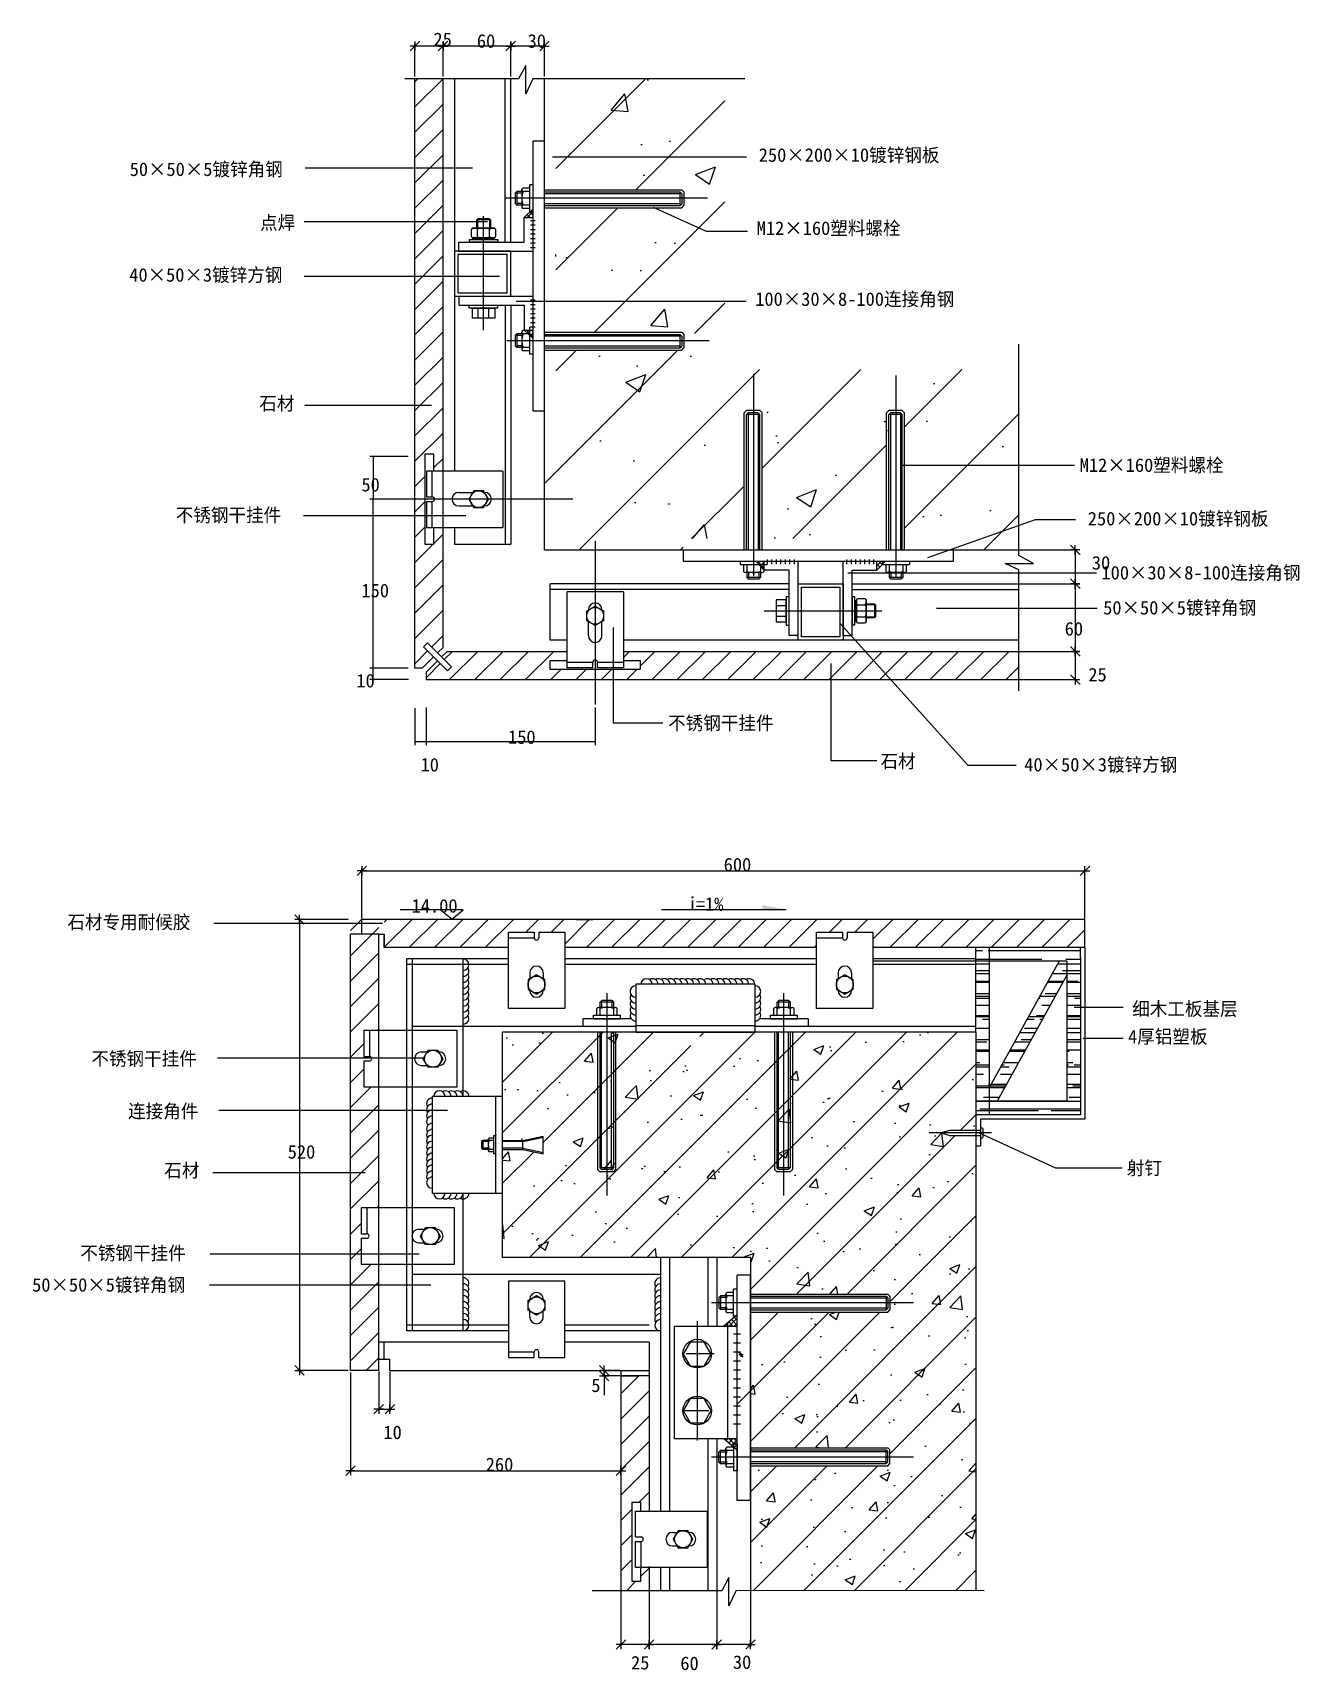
# Model space of a CAD drawing. Header units: metres. Extents: x 2678 to 3802, y 1720 to 3173.
import ezdxf

# ---------------------------------------------------------------- set-up
doc = ezdxf.new("R2010")
doc.units = ezdxf.units.M
for name, color, linetype in [('1', 1, 'Continuous'), ('2', 2, 'Continuous'), ('3', 5, 'Continuous'), ('4', 4, 'Continuous'), ('7', 7, 'Continuous'), ('BH', 3, 'Continuous'), ('Dim', 3, 'Continuous'), ('HATCH', 8, 'Continuous'), ('TEXT', 7, 'Continuous'), ('ZJSY-CC155-D10', 7, 'Continuous'), ('图框', 7, 'Continuous')]:
    doc.layers.add(name, color=color, linetype=linetype)

msp = doc.modelspace()

# ---------------------------------------------------------------- texts
at = {"char_height": 12, "attachment_point": 1}
for s, insert in [('25', (3033.92, 3173.24)), ('60', (3072.45, 3171.8)), ('30', (3117.45, 3171.8)), ('30', (3618.23, 2708.85, 685.71)), ('60', (3594.14, 2650.35, 685.71)), ('25', (3615.1, 2609.61, 685.71)), ('\\A1;600', (3291.49, 2441.08)), ('520', (2904.55, 2186.22)), ('260', (3080.32, 1908.92)), ('25', (3209.26, 1733.01)), ('60', (3253.02, 1732.5)), ('30', (3299.65, 1733.54))]:
    msp.add_mtext(s, dxfattribs=dict(at, insert=insert))
at = {"layer": 'BH', "insert": (2970, 2778.14), "char_height": 12, "attachment_point": 1}
msp.add_mtext('\\A1;50', dxfattribs=at)
at = {"layer": 'Dim', "char_height": 12, "attachment_point": 1}
for s, insert in [('\\A1;150', (2970, 2684.26)), ('\\A1;10', (2965.5, 2604.26)), ('\\A1;150', (3100.07, 2554.24, 685.71)), ('\\A1;10', (3022.45, 2529.69))]:
    msp.add_mtext(s, dxfattribs=dict(at, insert=insert))
at = {"layer": 'HATCH', "char_height": 12, "attachment_point": 1}
for s, insert in [('\\A1;5', (3173.99, 1979.14)), ('\\A1;10', (2989.48, 1937.39))]:
    msp.add_mtext(s, dxfattribs=dict(at, insert=insert))
at = {"layer": 'TEXT'}
for s, p in [(' 250×200×10镀锌钢板', (3314.44, 3058.63)), ('50×50×5镀锌角钢', (2764.31, 3046.02)), ('点焊', (2879.98, 2998.52)), ('M12×160塑料螺栓', (3320.79, 2993.76)), ('40×50×3镀锌方钢', (2763.95, 2952.28)), ('100×30×8-100连接角钢', (3319.48, 2930.82)), ('石材', (2879.38, 2838.21)), ('M12×160塑料螺栓', (3607.45, 2783.51)), ('不锈钢干挂件', (2805.2, 2739.22)), (' 250×200×10镀锌钢板', (3606.46, 2736.03)), ('100×30×8-100连接角钢', (3626.75, 2688.06)), ('50×50×5镀锌角钢', (3628.29, 2656.98)), ('不锈钢干挂件', (3242.18, 2554.67)), ('石材', (3430.67, 2520.84)), ('40×50×3镀锌方钢', (3558.22, 2517.76)), ('石材专用耐候胶', (2709.04, 2378.1)), (' 细木工板基层', (3645.85, 2301.11)), ('4厚铝塑板', (3650.34, 2276.5)), ('不锈钢干挂件', (2730.29, 2256.95)), ('连接角件', (2762.87, 2210.33)), ('石材', (2795, 2157.72)), ('射钉', (3649.27, 2159.92)), ('不锈钢干挂件', (2720.47, 2084.36)), ('50×50×5镀锌角钢', (2677.73, 2056.21))]:
    msp.add_text(s, height=12, dxfattribs=at).set_placement(p)
at = {"layer": '图框', "char_height": 12, "attachment_point": 1}
for s, insert in [('14.00', (3014.51, 2404.47)), ('i', (3259.76, 2406.37)), ('=1%', (3266.76, 2406.08))]:
    msp.add_mtext(s, dxfattribs=dict(at, insert=insert))

# ---------------------------------------------------------------- blocks, each defined once
blk = doc.blocks.new('_ArchTick')
for p, q in [((-0.5, 0), (0.5, 0)), ((0, -0.47), (0, 0.47))]:
    blk.add_line(p, q)
at = {"color": 0, "linetype": 'ByBlock'}
blk.add_lwpolyline([(-0.5, -0.5), (0.5, 0.5)], dxfattribs=at)

# ---------------------------------------------------------------- hatches: boundary and pattern name
h = msp.add_hatch()
h.set_pattern_fill('ANSI31', scale=5)
h.paths.add_polyline_path([(3042.45, 3132.21), (3017.45, 3132.21), (3017.45, 2759.26), (3026.36, 2759.26), (3026.36, 2799.26), (3034.36, 2799.26), (3034.36, 2784.26), (3042.45, 2784.26)])
h.paths.add_polyline_path([(3042.45, 2701.49), (3042.45, 2734.26), (3034.36, 2734.26), (3034.36, 2719.26), (3026.36, 2719.26), (3026.36, 2759.26), (3017.45, 2759.26), (3017.45, 2609.26), (3023.92, 2609.26), (3033.98, 2619.32), (3025.14, 2628.16), (3028.68, 2631.7), (3037.52, 2622.86), (3042.45, 2627.8)])
h = msp.add_hatch()
h.set_pattern_fill('AR-CONC')
h.paths.add_polyline_path([(3292.45, 3132.21), (3132.45, 3132.21), (3132.45, 3077.25), (3142.45, 3077.25), (3142.45, 3033.84), (3264.21, 3033.84), (3266.21, 3031.84), (3266.21, 3019.84), (3264.21, 3017.84), (3142.45, 3017.84), (3142.45, 2907.49), (3264.21, 2907.49), (3266.21, 2905.49), (3266.21, 2893.49), (3264.21, 2891.49), (3142.45, 2891.49), (3142.45, 2837.25), (3132.45, 2837.25), (3132.45, 2714.26), (3255.45, 2714.26), (3255.45, 2724.26), (3309.68, 2724.26), (3309.68, 2846.02), (3311.68, 2848.02), (3323.68, 2848.02), (3325.68, 2846.02), (3325.68, 2724.26), (3436.03, 2724.26), (3436.03, 2846.02), (3438.03, 2848.02), (3450.03, 2848.02), (3452.03, 2846.02), (3452.03, 2724.26), (3495.45, 2724.26), (3495.45, 2714.26), (3549.73, 2714.26, -0.01), (3553.55, 2715.64), (3553.55, 2874.26), (3292.45, 2874.26)])
h = msp.add_hatch()
h.set_pattern_fill('ANSI31', scale=20)
h.paths.add_polyline_path([(3292.45, 3132.21), (3132.45, 3132.21), (3132.45, 3077.25), (3142.45, 3077.25), (3142.45, 3033.84), (3264.21, 3033.84), (3266.21, 3031.84), (3266.21, 3019.84), (3264.21, 3017.84), (3142.45, 3017.84), (3142.45, 2907.49), (3264.21, 2907.49), (3266.21, 2905.49), (3266.21, 2893.49), (3264.21, 2891.49), (3142.45, 2891.49), (3142.45, 2837.25), (3132.45, 2837.25), (3132.45, 2714.26), (3255.45, 2714.26), (3255.45, 2724.26), (3309.68, 2724.26), (3309.68, 2846.02), (3311.68, 2848.02), (3323.68, 2848.02), (3325.68, 2846.02), (3325.68, 2724.26), (3436.03, 2724.26), (3436.03, 2846.02), (3438.03, 2848.02), (3450.03, 2848.02), (3452.03, 2846.02), (3452.03, 2724.26), (3495.45, 2724.26), (3495.45, 2714.26), (3549.73, 2714.26, -0.01), (3553.55, 2715.64), (3553.55, 2874.26), (3292.45, 2874.26)])
h = msp.add_hatch()
h.set_pattern_fill('AR-SAND', scale=2)
h.paths.add_polyline_path([(3252.71, 3031.84), (3254.21, 3030.34), (3254.21, 3021.34), (3252.71, 3019.84), (3136.21, 3019.84), (3136.21, 3017.84), (3254.21, 3017.84), (3256.21, 3019.84), (3256.21, 3031.84), (3254.21, 3033.84), (3136.21, 3033.84), (3136.21, 3031.84)])
h = msp.add_hatch()
h.set_pattern_fill('AR-SAND', scale=2)
h.paths.add_polyline_path([(3252.71, 2905.49), (3254.21, 2903.99), (3254.21, 2894.99), (3252.71, 2893.49), (3136.21, 2893.49), (3136.21, 2891.49), (3254.21, 2891.49), (3256.21, 2893.49), (3256.21, 2905.49), (3254.21, 2907.49), (3136.21, 2907.49), (3136.21, 2905.49)])
h = msp.add_hatch()
h.set_pattern_fill('AR-SAND', scale=2)
h.paths.add_polyline_path([(3323.68, 2834.52), (3322.18, 2836.02), (3313.18, 2836.02), (3311.68, 2834.52), (3311.68, 2718.02), (3309.68, 2718.02), (3309.68, 2836.02), (3311.68, 2838.02), (3323.68, 2838.02), (3325.68, 2836.02), (3325.68, 2718.02), (3323.68, 2718.02)])
h = msp.add_hatch()
h.set_pattern_fill('AR-SAND', scale=2)
h.paths.add_polyline_path([(3450.03, 2834.52), (3448.53, 2836.02), (3439.53, 2836.02), (3438.03, 2834.52), (3438.03, 2718.02), (3436.03, 2718.02), (3436.03, 2836.02), (3438.03, 2838.02), (3450.03, 2838.02), (3452.03, 2836.02), (3452.03, 2718.02), (3450.03, 2718.02)])
h = msp.add_hatch()
h.set_pattern_fill('ANSI31', scale=5)
h.paths.add_polyline_path([(3137.45, 2616.17), (3152.45, 2616.17), (3152.45, 2616.17), (3152.45, 2624.26), (3045.99, 2624.26), (3041.05, 2619.32), (3049.89, 2610.48), (3046.35, 2606.95), (3037.52, 2615.79), (3027.45, 2605.72), (3027.45, 2599.26), (3177.45, 2599.26), (3177.45, 2608.17), (3137.45, 2608.17)])
h.paths.add_polyline_path([(3553.55, 2624.26), (3202.45, 2624.26), (3202.45, 2616.17), (3217.45, 2616.17), (3217.45, 2608.17), (3177.45, 2608.17), (3177.45, 2599.26), (3553.55, 2599.26)])
h = msp.add_hatch()
h.set_pattern_fill('ANSI31', scale=5)
h.paths.add_polyline_path([(2985.32, 2386.39), (2960.32, 2386.39), (2960.32, 1986.39), (2985.32, 1986.39), (2985.32, 2080.56), (2969.77, 2080.56), (2969.77, 2103.56), (2974.77, 2103.56, 1), (2974.77, 2107.56), (2969.77, 2107.56), (2969.77, 2130.56), (2985.32, 2130.56), (2985.32, 2237.87), (2972.14, 2237.87), (2972.14, 2260.87), (2977.14, 2260.87, 1), (2977.14, 2264.87), (2972.14, 2264.87), (2972.14, 2287.87), (2985.32, 2287.87)])
h = msp.add_hatch()
h.set_pattern_fill('ANSI31', scale=5)
h.paths.add_polyline_path([(3160.32, 2386.39), (2990.32, 2386.39), (2990.32, 2361.39), (3100.39, 2361.39), (3100.39, 2375.08), (3123.39, 2375.08), (3123.39, 2370.08, 1), (3127.39, 2370.08), (3127.39, 2375.08), (3150.39, 2375.08), (3150.39, 2361.39), (3373.98, 2361.39), (3373.98, 2375.08), (3396.98, 2375.08), (3396.98, 2370.08, 1), (3400.98, 2370.08), (3400.98, 2375.08), (3423.98, 2375.08), (3423.98, 2361.39), (3612.13, 2361.39), (3612.13, 2386.39)])
h = msp.add_hatch()
h.set_pattern_fill('AR-RROOF', scale=0.6)
h.paths.add_polyline_path([(3527.32, 2349.39), (3515.32, 2349.39), (3515.32, 2286.39), (3515.32, 2225.11), (3527.32, 2225.11)])
h.paths.add_polyline_path([(3527.32, 2361.39), (3515.32, 2361.39), (3515.32, 2349.39), (3527.32, 2349.39)])
h = msp.add_hatch()
h.set_pattern_fill('AR-RROOF', scale=0.6)
h.paths.add_polyline_path([(3608.13, 2352.39), (3592.13, 2352.39), (3592.13, 2356.39), (3592.13, 2361.39), (3527.32, 2361.39), (3527.32, 2349.39), (3596.13, 2349.39), (3596.13, 2225.11), (3527.32, 2225.11), (3527.32, 2213.11), (3608.13, 2213.11)])
h = msp.add_hatch()
h.set_pattern_fill('AR-RROOF', scale=0.6)
h.paths.add_polyline_path([(3608.13, 2361.39), (3592.13, 2361.39), (3592.13, 2356.39), (3592.13, 2352.39), (3608.13, 2352.39)])
h = msp.add_hatch()
h.set_pattern_fill('AR-RROOF', scale=0.6)
h.paths.add_polyline_path([(3596.13, 2337), (3596.13, 2349.39), (3589.27, 2349.39), (3527.32, 2237.49), (3527.32, 2225.11), (3534.18, 2225.11)])
h = msp.add_hatch()
h.set_pattern_fill('ANSI31', scale=10)
h.paths.add_polyline_path([(3515.32, 2194.53), (3492.33, 2194.53), (3483.91, 2197.03), (3492.33, 2199.52), (3515.32, 2199.52), (3515.32, 2286.39), (3270.44, 2286.39), (3270.44, 2268.58), (3274.24, 2250.39), (3258.63, 2250.39), (3262.44, 2268.58), (3262.44, 2286.39), (3213.46, 2286.39), (3095.32, 2286.39), (3095.32, 2190.39), (3113.12, 2190.39), (3131.32, 2194.19), (3131.32, 2178.58), (3113.12, 2182.39), (3095.32, 2182.39), (3095.32, 2143.43), (3095.32, 2086.39), (3315.32, 2086.39), (3315.32, 2054.05), (3437.08, 2054.05), (3439.08, 2052.05), (3439.08, 2040.05), (3437.08, 2038.05), (3315.32, 2038.05), (3315.32, 1917.73), (3437.08, 1917.73), (3439.08, 1915.73), (3439.08, 1903.73), (3437.08, 1901.73), (3315.32, 1901.73), (3315.32, 1870.96), (3315.32, 1790.91), (3515.32, 1790.91)])
h = msp.add_hatch()
h.set_pattern_fill('AR-CONC', scale=0.5)
h.paths.add_polyline_path([(3515.32, 2286.39), (3270.44, 2286.39), (3270.44, 2268.58), (3274.24, 2250.39), (3258.63, 2250.39), (3262.44, 2268.58), (3262.44, 2286.39), (3213.46, 2286.39), (3095.32, 2286.39), (3095.32, 2190.39), (3113.12, 2190.39), (3131.32, 2194.19), (3131.32, 2178.58), (3113.12, 2182.39), (3095.32, 2182.39), (3095.32, 2143.43), (3095.32, 2086.39), (3315.32, 2086.39), (3315.32, 2054.05), (3437.08, 2054.05), (3439.08, 2052.05), (3439.08, 2040.05), (3437.08, 2038.05), (3315.32, 2038.05), (3315.32, 1917.73), (3437.08, 1917.73), (3439.08, 1915.73), (3439.08, 1903.73), (3437.08, 1901.73), (3315.32, 1901.73), (3315.32, 1870.96), (3315.32, 1790.91), (3515.32, 1790.91), (3515.32, 2194.53), (3492.33, 2194.53), (3483.91, 2197.03), (3492.33, 2199.52), (3515.32, 2199.52)])
h = msp.add_hatch()
h.set_pattern_fill('AR-SAND', scale=2)
h.paths.add_polyline_path([(3193.57, 2166.12), (3192.07, 2164.62), (3183.07, 2164.62), (3181.57, 2166.12), (3181.57, 2282.62), (3179.57, 2282.62), (3179.57, 2164.62), (3181.57, 2162.62), (3193.57, 2162.62), (3195.57, 2164.62), (3195.57, 2282.62), (3193.57, 2282.62)])
h = msp.add_hatch()
h.set_pattern_fill('AR-SAND', scale=2)
h.paths.add_polyline_path([(3350.55, 2166.12), (3349.05, 2164.62), (3340.05, 2164.62), (3338.55, 2166.12), (3338.55, 2282.62), (3336.55, 2282.62), (3336.55, 2164.62), (3338.55, 2162.62), (3350.55, 2162.62), (3352.55, 2164.62), (3352.55, 2282.62), (3350.55, 2282.62)])
h = msp.add_hatch()
h.set_pattern_fill('AR-RROOF', scale=0.6)
h.paths.add_polyline_path([(3527.32, 2225.11), (3515.32, 2225.11), (3515.32, 2213.11), (3527.32, 2213.11)])
h = msp.add_hatch()
h.set_pattern_fill('AR-SAND', scale=2)
h.paths.add_polyline_path([(3435.58, 2052.05), (3437.08, 2050.55), (3437.08, 2041.55), (3435.58, 2040.05), (3319.08, 2040.05), (3319.08, 2038.05), (3437.08, 2038.05), (3439.08, 2040.05), (3439.08, 2052.05), (3437.08, 2054.05), (3319.08, 2054.05), (3319.08, 2052.05)])
h = msp.add_hatch()
h.set_pattern_fill('ANSI31', scale=5)
h.paths.add_polyline_path([(3200.32, 1790.91), (3225.32, 1790.91), (3225.32, 1811.55), (3218.08, 1811.55), (3218.08, 1799.21), (3210.08, 1799.21), (3210.08, 1869.21), (3218.08, 1869.21), (3218.08, 1861.55), (3225.32, 1861.55), (3225.32, 1981.39), (3200.32, 1981.39)])
h = msp.add_hatch()
h.set_pattern_fill('AR-SAND', scale=2)
h.paths.add_polyline_path([(3435.58, 1903.73), (3437.08, 1905.23), (3437.08, 1914.23), (3435.58, 1915.73), (3319.08, 1915.73), (3319.08, 1917.73), (3437.08, 1917.73), (3439.08, 1915.73), (3439.08, 1903.73), (3437.08, 1901.73), (3319.08, 1901.73), (3319.08, 1903.73)])
at = {"layer": 'BH'}
h = msp.add_hatch(dxfattribs=at)
h.set_pattern_fill('ANSI37')
h.paths.add_polyline_path([(3114.45, 3009.33), (3122.45, 3016.96), (3122.45, 3009.33)])
h = msp.add_hatch(dxfattribs=at)
h.set_pattern_fill('ANSI37')
h.paths.add_polyline_path([(3122.45, 2901.73), (3122.45, 2909.36), (3114.45, 2909.36)])
h = msp.add_hatch(dxfattribs=at)
h.set_pattern_fill('ANSI37')
h.paths.add_polyline_path([(3319.92, 2704.26), (3327.55, 2704.26), (3327.55, 2696.26)])
h = msp.add_hatch(dxfattribs=at)
h.set_pattern_fill('ANSI37')
h.paths.add_polyline_path([(3427.52, 2696.26), (3435.15, 2704.26), (3427.52, 2704.26)])
h = msp.add_hatch(dxfattribs=at)
h.set_pattern_fill('ANSI32', scale=30)
h.paths.add_polyline_path([(3315.32, 2070.96), (3303.32, 2070.96), (3303.32, 1870.96), (3315.32, 1870.96)])
h = msp.add_hatch(dxfattribs=at)
h.set_pattern_fill('ANSI37')
h.paths.add_polyline_path([(3303.32, 2035.69), (3291.67, 2025.69), (3303.32, 2025.69)])
h = msp.add_hatch(dxfattribs=at)
h.set_pattern_fill('ANSI37')
h.paths.add_polyline_path([(3291.67, 1925.69), (3303.32, 1925.69), (3303.32, 1915.69)])

# ---------------------------------------------------------------- linework, layer by layer
for p, q in [((3017.45, 3134.21), (3017.45, 3163.28)), ((3042.45, 3161.28), (3017.45, 3161.28)), ((3042.45, 3134.21), (3042.45, 3163.28)), ((3042.45, 3134.21), (3042.45, 3163.28)), ((3102.45, 3161.28), (3042.45, 3161.28)), ((3102.45, 3134.21), (3102.45, 3163.28)), ((3102.45, 3134.21), (3102.45, 3163.28)), ((3132.45, 3161.28), (3102.45, 3161.28)), ((3132.45, 3134.21), (3132.45, 3163.28)), ((3119.45, 3014.21), (3119.45, 3038.21)), ((3122.45, 3038.21), (3119.45, 3038.21)), ((3122.45, 3014.21), (3122.45, 3038.21)), ((3107.9, 3032.21), (3106.4, 3030.71)), ((3106.4, 3030.71), (3106.4, 3021.71)), ((3119.45, 3032.21), (3107.9, 3032.21)), ((3107.9, 3032.21), (3107.9, 3020.21)), ((3112.4, 3030.71), (3107.9, 3030.71)), ((3112.4, 3032.21), (3112.4, 3033.71)), ((3112.4, 3032.21), (3112.4, 3018.71)), ((3112.4, 3032.21), (3112.4, 3020.21)), ((3119.45, 3035.21), (3113.45, 3035.21)), ((3132.45, 3033.84), (3254.21, 3033.84)), ((3132.45, 3031.84), (3252.71, 3031.84)), ((3252.71, 3030.34), (3132.45, 3030.34)), ((3252.71, 3031.84), (3252.71, 3019.84)), ((3252.71, 3031.84), (3254.21, 3030.34)), ((3254.21, 3033.84), (3256.21, 3031.84)), ((3254.21, 3030.34), (3254.21, 3021.34)), ((3256.21, 3031.84), (3256.21, 3019.84)), ((3106.4, 3021.71), (3107.9, 3020.21)), ((3112.4, 3021.71), (3107.9, 3021.71)), ((3119.45, 3020.21), (3107.9, 3020.21)), ((3119.45, 3017.21), (3113.45, 3017.21)), ((3122.45, 3014.21), (3119.45, 3014.21)), ((3252.71, 3021.34), (3132.45, 3021.34)), ((3132.45, 3019.84), (3252.71, 3019.84)), ((3132.45, 3017.84), (3254.21, 3017.84)), ((3252.71, 3019.84), (3254.21, 3021.34)), ((3254.21, 3017.84), (3256.21, 3019.84)), ((3107.9, 2905.86), (3106.4, 2904.36)), ((3107.9, 2905.86), (3107.9, 2893.86)), ((3119.45, 2905.86), (3107.9, 2905.86)), ((3112.4, 2905.86), (3112.4, 2907.36)), ((3112.4, 2905.86), (3112.4, 2893.86)), ((3112.4, 2905.86), (3112.4, 2892.36)), ((3119.45, 2908.86), (3113.45, 2908.86)), ((3122.45, 2911.86), (3119.45, 2911.86)), ((3119.45, 2887.86), (3119.45, 2911.86)), ((3122.45, 2887.86), (3122.45, 2911.86)), ((3132.45, 2907.49), (3254.21, 2907.49)), ((3254.21, 2907.49), (3256.21, 2905.49)), ((3106.4, 2904.36), (3106.4, 2895.36)), ((3106.4, 2895.36), (3107.9, 2893.86)), ((3112.4, 2904.36), (3107.9, 2904.36)), ((3112.4, 2895.36), (3107.9, 2895.36)), ((3119.45, 2893.86), (3107.9, 2893.86)), ((3132.45, 2905.49), (3252.71, 2905.49)), ((3252.71, 2903.99), (3132.45, 2903.99)), ((3252.71, 2894.99), (3132.45, 2894.99)), ((3132.45, 2893.49), (3252.71, 2893.49)), ((3132.45, 2891.49), (3254.21, 2891.49)), ((3252.71, 2905.49), (3254.21, 2903.99)), ((3252.71, 2905.49), (3252.71, 2893.49)), ((3252.71, 2893.49), (3254.21, 2894.99)), ((3254.21, 2903.99), (3254.21, 2894.99)), ((3254.21, 2891.49), (3256.21, 2893.49)), ((3256.21, 2905.49), (3256.21, 2893.49)), ((3119.45, 2890.86), (3113.45, 2890.86)), ((3122.45, 2887.86), (3119.45, 2887.86)), ((3309.68, 2836.02, 685.71), (3311.68, 2838.02, 685.71)), ((3309.68, 2714.26, 685.71), (3309.68, 2836.02, 685.71)), ((3323.68, 2838.02, 685.71), (3311.68, 2838.02, 685.71)), ((3311.68, 2834.52, 685.71), (3313.18, 2836.02, 685.71)), ((3311.68, 2714.26, 685.71), (3311.68, 2834.52, 685.71)), ((3323.68, 2834.52, 685.71), (3311.68, 2834.52, 685.71)), ((3322.18, 2836.02, 685.71), (3313.18, 2836.02, 685.71)), ((3313.18, 2834.52, 685.71), (3313.18, 2714.26, 685.71)), ((3323.68, 2834.52, 685.71), (3322.18, 2836.02, 685.71)), ((3322.18, 2834.52, 685.71), (3322.18, 2714.26, 685.71)), ((3325.68, 2836.02, 685.71), (3323.68, 2838.02, 685.71)), ((3323.68, 2714.26, 685.71), (3323.68, 2834.52, 685.71)), ((3325.68, 2714.26, 685.71), (3325.68, 2836.02, 685.71)), ((3436.03, 2836.02, 685.71), (3438.03, 2838.02, 685.71)), ((3436.03, 2714.26, 685.71), (3436.03, 2836.02, 685.71)), ((3450.03, 2838.02, 685.71), (3438.03, 2838.02, 685.71)), ((3438.03, 2834.52, 685.71), (3439.53, 2836.02, 685.71)), ((3450.03, 2834.52, 685.71), (3438.03, 2834.52, 685.71)), ((3438.03, 2714.26, 685.71), (3438.03, 2834.52, 685.71)), ((3448.53, 2836.02, 685.71), (3439.53, 2836.02, 685.71)), ((3439.53, 2834.52, 685.71), (3439.53, 2714.26, 685.71)), ((3450.03, 2834.52, 685.71), (3448.53, 2836.02, 685.71)), ((3448.53, 2834.52, 685.71), (3448.53, 2714.26, 685.71)), ((3452.03, 2836.02, 685.71), (3450.03, 2838.02, 685.71)), ((3450.03, 2714.26, 685.71), (3450.03, 2834.52, 685.71)), ((3452.03, 2714.26, 685.71), (3452.03, 2836.02, 685.71)), ((3306.05, 2704.26, 685.71), (3306.05, 2701.26, 685.71)), ((3306.05, 2704.26, 685.71), (3330.05, 2704.26, 685.71)), ((3330.05, 2704.26, 685.71), (3330.05, 2701.26, 685.71)), ((3432.4, 2704.26, 685.71), (3456.4, 2704.26, 685.71)), ((3432.4, 2704.26, 685.71), (3432.4, 2701.26, 685.71)), ((3456.4, 2704.26, 685.71), (3456.4, 2701.26, 685.71)), ((3553.55, 2714.26, 685.71), (3605.54, 2714.26, 685.71)), ((3603.54, 2714.26, 685.71), (3603.54, 2684.26, 685.71)), ((3306.05, 2701.26, 685.71), (3330.05, 2701.26, 685.71)), ((3309.05, 2701.26, 685.71), (3309.05, 2695.26, 685.71)), ((3324.05, 2694.21, 685.71), (3310.55, 2694.21, 685.71)), ((3312.05, 2701.26, 685.71), (3312.05, 2689.71, 685.71)), ((3324.05, 2694.21, 685.71), (3312.05, 2694.21, 685.71)), ((3324.05, 2689.71, 685.71), (3312.05, 2689.71, 685.71)), ((3313.55, 2688.21, 685.71), (3312.05, 2689.71, 685.71)), ((3313.55, 2694.21, 685.71), (3313.55, 2689.71, 685.71)), ((3322.55, 2688.21, 685.71), (3313.55, 2688.21, 685.71)), ((3322.55, 2694.21, 685.71), (3322.55, 2689.71, 685.71)), ((3324.05, 2689.71, 685.71), (3322.55, 2688.21, 685.71)), ((3324.05, 2701.26, 685.71), (3324.05, 2689.71, 685.71)), ((3324.05, 2694.21, 685.71), (3325.55, 2694.21, 685.71)), ((3327.05, 2701.26, 685.71), (3327.05, 2695.26, 685.71)), ((3432.4, 2701.26, 685.71), (3456.4, 2701.26, 685.71)), ((3435.4, 2701.26, 685.71), (3435.4, 2695.26, 685.71)), ((3450.4, 2694.21, 685.71), (3436.9, 2694.21, 685.71)), ((3438.4, 2701.26, 685.71), (3438.4, 2689.71, 685.71)), ((3450.4, 2694.21, 685.71), (3438.4, 2694.21, 685.71)), ((3439.9, 2688.21, 685.71), (3438.4, 2689.71, 685.71)), ((3450.4, 2689.71, 685.71), (3438.4, 2689.71, 685.71)), ((3439.9, 2694.21, 685.71), (3439.9, 2689.71, 685.71)), ((3448.9, 2688.21, 685.71), (3439.9, 2688.21, 685.71)), ((3448.9, 2694.21, 685.71), (3448.9, 2689.71, 685.71)), ((3450.4, 2689.71, 685.71), (3448.9, 2688.21, 685.71)), ((3450.4, 2701.26, 685.71), (3450.4, 2689.71, 685.71)), ((3450.4, 2694.21, 685.71), (3451.9, 2694.21, 685.71)), ((3453.4, 2701.26, 685.71), (3453.4, 2695.26, 685.71)), ((3553.55, 2684.26, 685.71), (3605.54, 2684.26, 685.71)), ((3553.55, 2684.26, 685.71), (3605.54, 2684.26, 685.71)), ((3603.54, 2684.26, 685.71), (3603.54, 2624.26, 685.71)), ((3394.94, 2648.96), (3508.19, 2523.19)), ((3553.55, 2624.26, 685.71), (3605.54, 2624.26, 685.71)), ((3553.55, 2624.26, 685.71), (3605.54, 2624.26, 685.71)), ((3603.54, 2624.26, 685.71), (3603.54, 2599.26, 685.71)), ((3386.59, 2613.56), (3386.59, 2527.48)), ((3553.55, 2599.26, 685.71), (3605.54, 2599.26, 685.71)), ((3386.59, 2527.48), (3427.39, 2527.48)), ((3508.19, 2523.19), (3551.06, 2523.19)), ((2970.32, 2387.39), (2970.32, 2431.59)), ((2970.32, 2429.59), (3612.13, 2429.59)), ((3612.13, 2387.39), (3612.13, 2431.59)), ((2958.32, 2386.39), (2913, 2386.39)), ((2915, 2386.39), (2915, 1986.39)), ((2970.32, 2373.38), (2960.32, 2373.38)), ((2985.32, 2373.38), (2990.32, 2373.38)), ((3608.13, 2352.39), (3608.13, 2361.39)), ((3589.27, 2349.39), (3527.32, 2237.49)), ((3213.46, 2328.86, 253), (3213.46, 2286.39, 253)), ((3319.38, 2328.86, 253), (3213.46, 2328.86, 253)), ((3319.38, 2286.39, 253), (3319.38, 2328.86, 253)), ((3596.13, 2337), (3534.18, 2225.11)), ((3183.44, 2314.44), (3181.94, 2312.94)), ((3181.94, 2301.39), (3181.94, 2312.94)), ((3193.94, 2312.94), (3181.94, 2312.94)), ((3192.44, 2314.44), (3183.44, 2314.44)), ((3183.44, 2308.44), (3183.44, 2312.94)), ((3193.94, 2312.94), (3192.44, 2314.44)), ((3192.44, 2308.44), (3192.44, 2312.94)), ((3193.94, 2301.39), (3193.94, 2312.94)), ((3340.42, 2314.44), (3338.92, 2312.94)), ((3350.92, 2312.94), (3338.92, 2312.94)), ((3338.92, 2301.39), (3338.92, 2312.94)), ((3349.42, 2314.44), (3340.42, 2314.44)), ((3340.42, 2308.44), (3340.42, 2312.94)), ((3350.92, 2312.94), (3349.42, 2314.44)), ((3349.42, 2308.44), (3349.42, 2312.94)), ((3350.92, 2301.39), (3350.92, 2312.94)), ((3166.44, 2298.39), (3166.44, 2291.39)), ((3175.94, 2301.39), (3199.94, 2301.39)), ((3175.94, 2298.39), (3175.94, 2301.39)), ((3175.94, 2298.39), (3199.94, 2298.39)), ((3178.94, 2301.39), (3178.94, 2307.39)), ((3193.94, 2308.44), (3180.44, 2308.44)), ((3193.94, 2308.44), (3181.94, 2308.44)), ((3193.94, 2308.44), (3195.44, 2308.44)), ((3196.94, 2301.39), (3196.94, 2307.39)), ((3199.94, 2298.39), (3199.94, 2301.39)), ((3332.92, 2298.39), (3332.92, 2301.39)), ((3332.92, 2301.39), (3356.92, 2301.39)), ((3332.92, 2298.39), (3356.92, 2298.39)), ((3335.92, 2301.39), (3335.92, 2307.39)), ((3350.92, 2308.44), (3337.42, 2308.44)), ((3350.92, 2308.44), (3338.92, 2308.44)), ((3350.92, 2308.44), (3352.42, 2308.44)), ((3353.92, 2301.39), (3353.92, 2307.39)), ((3356.92, 2298.39), (3356.92, 2301.39)), ((3366.44, 2298.39), (3366.44, 2291.39)), ((3179.57, 2286.39), (3179.57, 2164.62)), ((3181.57, 2286.39), (3181.57, 2166.12)), ((3183.07, 2166.12), (3183.07, 2286.39)), ((3192.07, 2166.12), (3192.07, 2286.39)), ((3193.57, 2286.39), (3193.57, 2166.12)), ((3195.57, 2286.39), (3195.57, 2164.62)), ((3213.46, 2292.39, 253), (3319.38, 2292.39, 253)), ((3213.46, 2286.39, 253), (3319.38, 2286.39, 253)), ((3336.55, 2286.39), (3336.55, 2164.62)), ((3338.55, 2286.39), (3338.55, 2166.12)), ((3340.05, 2166.12), (3340.05, 2286.39)), ((3349.05, 2166.12), (3349.05, 2286.39)), ((3350.55, 2286.39), (3350.55, 2166.12)), ((3352.55, 2286.39), (3352.55, 2164.62)), ((3095.32, 2229.34), (3032.85, 2229.34)), ((3032.85, 2229.34), (3032.85, 2143.43)), ((3089.32, 2143.43), (3089.32, 2229.34)), ((3095.32, 2143.43), (3095.32, 2229.34)), ((3089.32, 2194.39), (3087.32, 2194.39)), ((3087.32, 2194.39), (3087.32, 2178.39)), ((3089.32, 2178.39), (3089.32, 2194.39)), ((3113.12, 2190.39), (3131.32, 2194.19)), ((3131.32, 2178.58), (3131.32, 2194.19)), ((3529.12, 2197.03), (3473.97, 2197.03)), ((3077.62, 2190.39), (3076.62, 2189.39)), ((3076.62, 2189.39), (3076.62, 2183.39)), ((3076.62, 2183.39), (3077.62, 2182.39)), ((3077.62, 2190.39), (3077.62, 2182.39)), ((3087.32, 2190.39), (3077.62, 2190.39)), ((3082.62, 2189.39), (3077.62, 2189.39)), ((3082.62, 2183.39), (3077.62, 2183.39)), ((3087.32, 2182.39), (3077.62, 2182.39)), ((3082.62, 2190.39), (3082.62, 2191.39)), ((3082.62, 2190.39), (3082.62, 2181.39)), ((3082.62, 2190.39), (3082.62, 2182.39)), ((3087.32, 2192.39), (3083.32, 2192.39)), ((3087.32, 2180.39), (3083.32, 2180.39)), ((3095.32, 2190.39), (3113.12, 2190.39)), ((3113.12, 2189.39), (3095.32, 2189.39)), ((3113.12, 2183.39), (3095.32, 2183.39)), ((3095.32, 2182.39), (3113.12, 2182.39)), ((3113.12, 2182.39), (3113.12, 2190.39)), ((3113.12, 2182.39), (3131.32, 2178.58)), ((3113.27, 2189.4), (3131.46, 2193.2)), ((3113.27, 2183.38), (3131.46, 2179.57)), ((3089.32, 2178.39), (3087.32, 2178.39)), ((3181.57, 2166.12), (3183.07, 2164.62)), ((3193.57, 2166.12), (3181.57, 2166.12)), ((3193.57, 2166.12), (3192.07, 2164.62)), ((3350.55, 2166.12), (3338.55, 2166.12)), ((3338.55, 2166.12), (3340.05, 2164.62)), ((3350.55, 2166.12), (3349.05, 2164.62)), ((3179.57, 2164.62), (3181.57, 2162.62)), ((3193.57, 2162.62), (3181.57, 2162.62)), ((3192.07, 2164.62), (3183.07, 2164.62)), ((3195.57, 2164.62), (3193.57, 2162.62)), ((3336.55, 2164.62), (3338.55, 2162.62)), ((3350.55, 2162.62), (3338.55, 2162.62)), ((3349.05, 2164.62), (3340.05, 2164.62)), ((3352.55, 2164.62), (3350.55, 2162.62)), ((3032.85, 2143.43), (3095.32, 2143.43)), ((3288.77, 2052.42, 342.86), (3287.27, 2050.92, 342.86)), ((3287.27, 2050.92, 342.86), (3287.27, 2041.92, 342.86)), ((3288.77, 2052.42, 342.86), (3288.77, 2040.42, 342.86)), ((3300.32, 2052.42, 342.86), (3288.77, 2052.42, 342.86)), ((3293.27, 2050.92, 342.86), (3288.77, 2050.92, 342.86)), ((3293.27, 2052.42, 342.86), (3293.27, 2053.92, 342.86)), ((3293.27, 2052.42, 342.86), (3293.27, 2040.42, 342.86)), ((3293.27, 2052.42, 342.86), (3293.27, 2038.92, 342.86)), ((3300.32, 2055.42, 342.86), (3294.32, 2055.42, 342.86)), ((3303.32, 2058.42, 342.86), (3300.32, 2058.42, 342.86)), ((3300.32, 2034.42, 342.86), (3300.32, 2058.42, 342.86)), ((3303.32, 2034.42, 342.86), (3303.32, 2058.42, 342.86)), ((3315.32, 2054.05, 342.86), (3437.08, 2054.05, 342.86)), ((3315.32, 2052.05, 342.86), (3435.58, 2052.05, 342.86)), ((3435.58, 2050.55, 342.86), (3315.32, 2050.55, 342.86)), ((3435.58, 2052.05, 342.86), (3437.08, 2050.55, 342.86)), ((3435.58, 2052.05, 342.86), (3435.58, 2040.05, 342.86)), ((3437.08, 2054.05, 342.86), (3439.08, 2052.05, 342.86)), ((3437.08, 2050.55, 342.86), (3437.08, 2041.55, 342.86)), ((3439.08, 2052.05, 342.86), (3439.08, 2040.05, 342.86)), ((3287.27, 2041.92, 342.86), (3288.77, 2040.42, 342.86)), ((3293.27, 2041.92, 342.86), (3288.77, 2041.92, 342.86)), ((3300.32, 2040.42, 342.86), (3288.77, 2040.42, 342.86)), ((3300.32, 2037.42, 342.86), (3294.32, 2037.42, 342.86)), ((3303.32, 2034.42, 342.86), (3300.32, 2034.42, 342.86)), ((3435.58, 2041.55, 342.86), (3315.32, 2041.55, 342.86)), ((3315.32, 2040.05, 342.86), (3435.58, 2040.05, 342.86)), ((3315.32, 2038.05, 342.86), (3437.08, 2038.05, 342.86)), ((3435.58, 2040.05, 342.86), (3437.08, 2041.55, 342.86)), ((3437.08, 2038.05, 342.86), (3439.08, 2040.05, 342.86)), ((2958.32, 1986.39), (2913, 1986.39)), ((2960.32, 1984.39), (2960.32, 1895.33)), ((3200.32, 1984.39), (3200.32, 1895.33)), ((3300.32, 1918.36, 342.86), (3294.32, 1918.36, 342.86)), ((3300.32, 1921.36, 342.86), (3300.32, 1897.36, 342.86)), ((3303.32, 1921.36, 342.86), (3300.32, 1921.36, 342.86)), ((3303.32, 1921.36, 342.86), (3303.32, 1897.36, 342.86)), ((3315.32, 1917.73, 342.86), (3437.08, 1917.73, 342.86)), ((3437.08, 1917.73, 342.86), (3439.08, 1915.73, 342.86)), ((3287.27, 1913.86, 342.86), (3288.77, 1915.36, 342.86)), ((3287.27, 1904.86, 342.86), (3287.27, 1913.86, 342.86)), ((3288.77, 1903.36, 342.86), (3287.27, 1904.86, 342.86)), ((3300.32, 1915.36, 342.86), (3288.77, 1915.36, 342.86)), ((3288.77, 1903.36, 342.86), (3288.77, 1915.36, 342.86)), ((3293.27, 1913.86, 342.86), (3288.77, 1913.86, 342.86)), ((3293.27, 1904.86, 342.86), (3288.77, 1904.86, 342.86)), ((3300.32, 1903.36, 342.86), (3288.77, 1903.36, 342.86)), ((3293.27, 1903.36, 342.86), (3293.27, 1916.86, 342.86)), ((3293.27, 1903.36, 342.86), (3293.27, 1915.36, 342.86)), ((3293.27, 1903.36, 342.86), (3293.27, 1901.86, 342.86)), ((3315.32, 1915.73, 342.86), (3435.58, 1915.73, 342.86)), ((3435.58, 1914.23, 342.86), (3315.32, 1914.23, 342.86)), ((3435.58, 1905.23, 342.86), (3315.32, 1905.23, 342.86)), ((3315.32, 1903.73, 342.86), (3435.58, 1903.73, 342.86)), ((3435.58, 1915.73, 342.86), (3437.08, 1914.23, 342.86)), ((3435.58, 1903.73, 342.86), (3435.58, 1915.73, 342.86)), ((3435.58, 1903.73, 342.86), (3437.08, 1905.23, 342.86)), ((3437.08, 1905.23, 342.86), (3437.08, 1914.23, 342.86)), ((3437.08, 1901.73, 342.86), (3439.08, 1903.73, 342.86)), ((3439.08, 1903.73, 342.86), (3439.08, 1915.73, 342.86)), ((2960.32, 1897.33), (3200.32, 1897.33)), ((3300.32, 1900.36, 342.86), (3294.32, 1900.36, 342.86)), ((3303.32, 1897.36, 342.86), (3300.32, 1897.36, 342.86)), ((3315.32, 1901.73, 342.86), (3437.08, 1901.73, 342.86)), ((3200.32, 1810.22), (3200.32, 1741.14)), ((3225.32, 1812.22), (3225.32, 1741.14)), ((3225.32, 1810.22), (3225.32, 1741.14)), ((3285.32, 1814.22), (3285.32, 1741.14)), ((3285.32, 1812.22), (3285.32, 1741.14)), ((3315.32, 1814.22), (3315.32, 1741.14)), ((3225.32, 1743.14), (3200.32, 1743.14)), ((3285.32, 1743.14), (3225.32, 1743.14)), ((3315.32, 1743.14), (3285.32, 1743.14))]:
    msp.add_line(p, q)
for points in [[(3068.54, 3052.84), (2920.16, 3052.84)], [(3228.9, 3018.51), (3276.04, 2997.06), (3312.65, 2997.06)], [(3081.94, 3005.3), (2919.07, 3005.3)], [(3107.33, 2934.92), (3311.43, 2934.92)], [(3450.63, 2789.35), (3602.93, 2789.35)], [(3062.63, 2744.38), (2918.73, 2744.38)], [(3472.62, 2707.55), (3568.09, 2741.22), (3603.66, 2741.22)], [(3401.73, 2693.95), (3622.5, 2693.95)], [(3480.5, 2662.54), (3623.05, 2662.54)], [(2988.72, 2382.87), (2839.04, 2382.87)], [(3602.55, 2308.46), (3645.95, 2308.46)], [(3610.47, 2281.23), (3645.95, 2281.23)], [(3025.28, 2263.36), (2842.21, 2263.36)], [(3046.45, 2216.79), (2843.49, 2216.79)], [(3517.51, 2197.45), (3585.88, 2165.92), (3645.25, 2165.92)], [(2973.27, 2161.62), (2838.26, 2161.62)], [(3021.32, 2089.48), (2835.65, 2089.48)], [(3031.66, 2062.08), (2835.21, 2062.08)]]:
    msp.add_lwpolyline(points)
for points in [[(3052.45, 2979.34), (3052.45, 2939.34), (3102.45, 2939.34), (3102.45, 2979.34)], [(3055.45, 2976.34), (3055.45, 2942.34), (3099.45, 2942.34), (3099.45, 2976.34)], [(3397.53, 2634.26), (3357.53, 2634.26), (3357.53, 2684.26), (3397.53, 2684.26)], [(3394.53, 2637.26), (3360.53, 2637.26), (3360.53, 2681.26), (3394.53, 2681.26)]]:
    msp.add_lwpolyline(points, close=True)
for centre, radius, start, end in [((3114, 3033.71), 1.6, 110.02, 249.98), ((3130.07, 3026.21), 17.67, 160.15, 199.85), ((3114, 3018.71), 1.6, 110.02, 249.98), ((3114, 2907.36), 1.6, 110.02, 249.98), ((3130.07, 2899.86), 17.67, 160.15, 199.85), ((3114, 2892.36), 1.6, 110.02, 249.98), ((3310.55, 2695.81, 685.71), 1.6, 200.02, 339.98), ((3318.05, 2711.88, 685.71), 17.67, 250.15, 289.85), ((3325.55, 2695.81, 685.71), 1.6, 200.02, 339.98), ((3436.9, 2695.81, 685.71), 1.6, 200.02, 339.98), ((3444.4, 2711.88, 685.71), 17.67, 250.15, 289.85), ((3451.9, 2695.81, 685.71), 1.6, 200.02, 339.98), ((3060.32, 2346.25, 342.86), 5, 270, 90), ((3060.32, 2340.96, 342.86), 5, 270, 31.94), ((3060.32, 2335.67, 342.86), 5, 270, 31.94), ((3060.32, 2330.38, 342.86), 5, 270, 31.94), ((3060.32, 2325.09, 342.86), 5, 270, 31.94), ((3213.46, 2322.51, 253), 5, 90, 270), ((3223, 2328.86, 253), 5, 0, 180), ((3228.29, 2328.86, 253), 5, 0, 121.94), ((3233.58, 2328.86, 253), 5, 0, 121.94), ((3238.87, 2328.86, 253), 5, 0, 121.94), ((3244.16, 2328.86, 253), 5, 0, 121.94), ((3249.45, 2328.86, 253), 5, 0, 121.94), ((3254.74, 2328.86, 253), 5, 0, 121.94), ((3260.03, 2328.86, 253), 5, 0, 121.94), ((3265.32, 2328.86, 253), 5, 0, 121.94), ((3270.61, 2328.86, 253), 5, 0, 121.94), ((3277.1, 2328.86, 253), 5, 0, 121.94), ((3282.39, 2328.86, 253), 5, 0, 121.94), ((3287.68, 2328.86, 253), 5, 0, 121.94), ((3292.97, 2328.86, 253), 5, 0, 121.94), ((3298.26, 2328.86, 253), 5, 0, 121.94), ((3303.54, 2328.86, 253), 5, 0, 121.94), ((3308.83, 2328.86, 253), 5, 0, 121.94), ((3314.12, 2328.86, 253), 5, 0, 121.94), ((3319.38, 2322.51, 253), 5, 270, 90), ((3060.32, 2319.8, 342.86), 5, 270, 31.94), ((3060.32, 2314.51, 342.86), 5, 270, 31.94), ((3060.32, 2309.22, 342.86), 5, 270, 31.94), ((3213.46, 2317.22, 253), 5, 148.06, 270), ((3213.46, 2311.93, 253), 5, 148.06, 270), ((3319.38, 2317.22, 253), 5, 270, 31.94), ((3319.38, 2311.93, 253), 5, 270, 31.94), ((3060.32, 2303.93, 342.86), 5, 270, 31.94), ((3060.32, 2298.64, 342.86), 5, 270, 31.94), ((3180.44, 2306.84), 1.6, 20.02, 159.98), ((3187.94, 2290.77), 17.67, 70.15, 109.85), ((3195.44, 2306.84), 1.6, 20.02, 159.98), ((3213.46, 2306.64, 253), 5, 148.06, 270), ((3213.46, 2301.35, 253), 5, 148.06, 270), ((3319.38, 2306.64, 253), 5, 270, 31.94), ((3319.38, 2301.35, 253), 5, 270, 31.94), ((3337.42, 2306.84), 1.6, 20.02, 159.98), ((3344.92, 2290.77), 17.67, 70.15, 109.85), ((3352.42, 2306.84), 1.6, 20.02, 159.98), ((3032.85, 2222.93), 5, 90, 211.94), ((3039.2, 2229.34), 5, 0, 180), ((3044.49, 2229.34), 5, 0, 121.94), ((3049.78, 2229.34), 5, 0, 121.94), ((3055.07, 2229.34), 5, 0, 121.94), ((3060.36, 2229.34), 5, 0, 121.94), ((3032.85, 2217.64), 5, 90, 211.94), ((3032.85, 2212.35), 5, 90, 211.94), ((3032.85, 2207.06), 5, 90, 211.94), ((3032.85, 2200.57), 5, 90, 211.94), ((3032.85, 2195.28), 5, 90, 211.94), ((3032.85, 2189.99), 5, 90, 211.94), ((3032.85, 2184.7), 5, 90, 211.94), ((3032.85, 2179.41), 5, 90, 211.94), ((3094.4, 2186.39), 11.78, 160.15, 199.85), ((3083.69, 2191.39), 1.06, 110.02, 249.98), ((3083.69, 2181.39), 1.06, 110.02, 249.98), ((3032.85, 2174.12), 5, 90, 211.94), ((3032.85, 2168.83), 5, 90, 211.94), ((3032.85, 2163.54), 5, 90, 211.94), ((3032.85, 2158.25), 5, 90, 211.94), ((3032.85, 2152.96), 5, 90, 270), ((3039.2, 2143.43), 5, 180, 0), ((3044.49, 2143.43), 5, 238.06, 0), ((3049.78, 2143.43), 5, 238.06, 0), ((3055.07, 2143.43), 5, 238.06, 0), ((3060.36, 2143.43), 5, 238.06, 0), ((3060.32, 2063.56, 342.86), 5, 328.06, 90), ((3060.32, 2058.27, 342.86), 5, 328.06, 90), ((3235.32, 2063.42, -342.86), 5, 90, 211.94), ((3235.32, 2058.13, -342.86), 5, 90, 211.94), ((3060.32, 2052.98, 342.86), 5, 328.06, 90), ((3060.32, 2047.69, 342.86), 5, 328.06, 90), ((3235.32, 2052.84, -342.86), 5, 90, 211.94), ((3235.32, 2047.55, -342.86), 5, 90, 211.94), ((3294.87, 2053.92, 342.86), 1.6, 110.02, 249.98), ((3310.94, 2046.42, 342.86), 17.67, 160.15, 199.85), ((3060.32, 2042.4, 342.86), 5, 328.06, 90), ((3060.32, 2037.11, 342.86), 5, 328.06, 90), ((3060.32, 2031.81, 342.86), 5, 328.06, 90), ((3235.32, 2042.26, -342.86), 5, 90, 211.94), ((3235.32, 2036.97, -342.86), 5, 90, 211.94), ((3235.32, 2031.68, -342.86), 5, 90, 211.94), ((3294.87, 2038.92, 342.86), 1.6, 110.02, 249.98), ((3060.32, 2026.52, 342.86), 5, 270, 90), ((3235.32, 2026.39, -342.86), 5, 90, 270), ((3294.87, 1916.86, 342.86), 1.6, 110.02, 249.98), ((3310.94, 1909.36, 342.86), 17.67, 160.15, 199.85), ((3294.87, 1901.86, 342.86), 1.6, 110.02, 249.98)]:
    msp.add_arc(centre, radius, start, end)
at = {"layer": '1'}
msp.add_line((3521.56, 2201.04, 342.86), (3521.56, 2193.02, 342.86), dxfattribs=at)
for points in [[(3519.32, 2194.53), (3492.33, 2194.53), (3483.91, 2197.03), (3492.33, 2199.52), (3519.32, 2199.52)], [(3521.56, 2201.04), (3519.32, 2202.21), (3519.32, 2191.85), (3521.56, 2193.02)]]:
    msp.add_lwpolyline(points, dxfattribs=at)
at = {"layer": '2'}
for p, q in [((3132.45, 2714.26), (3132.45, 3132.21)), ((3132.45, 2714.26, 685.71), (3553.55, 2714.26, 685.71)), ((3209.44, 2298.39), (3166.44, 2298.39)), ((3366.44, 2298.39), (3323.4, 2298.39)), ((3095.32, 2086.39), (3095.32, 2286.39)), ((3515.32, 2286.39), (3095.32, 2286.39)), ((3515.32, 2286.39), (3515.32, 1790.91)), ((3315.32, 2086.39), (3095.32, 2086.39)), ((3315.32, 2086.39), (3315.32, 1790.91))]:
    msp.add_line(p, q, dxfattribs=at)
at = {"layer": '3'}
for p, q in [((3109.54, 3132.21), (3008.49, 3132.21, 685.71)), ((3097.45, 2987.33), (3097.45, 3132.21)), ((3310.37, 3132.21, 685.71), (3122.19, 3132.21)), ((3073.17, 2999.77), (3073.17, 3007.96)), ((3078.42, 2909.24), (3078.42, 3010.48)), ((3083.67, 3007.96), (3083.67, 2999.77)), ((3067.73, 2992.21), (3067.73, 2998.59)), ((3068.91, 2999.77), (3068.27, 2999.77)), ((3068.91, 2999.77), (3087.85, 2999.77)), ((3088.4, 2999.77), (3068.91, 2999.77)), ((3072.42, 2999.77), (3072.42, 3007.21)), ((3073.03, 2992.23), (3073.03, 2998.57)), ((3083.73, 2992.23), (3083.73, 2998.57)), ((3084.42, 3007.21), (3084.42, 2999.77)), ((3089.03, 2998.59), (3089.03, 2992.21)), ((3087.85, 2991.03), (3068.91, 2991.03)), ((3072.31, 2991.03), (3084.41, 2991.03)), ((3065.75, 2928.73), (3065.75, 2931.36)), ((3069.12, 2928.73), (3065.75, 2928.73)), ((3091.09, 2928.73), (3069.12, 2928.73)), ((3073.64, 2919.79), (3073.64, 2928.73)), ((3083.2, 2919.79), (3083.2, 2928.73)), ((3091.09, 2928.73), (3091.09, 2931.36)), ((3097.45, 2931.36), (3097.45, 2719.26)), ((3553.55, 2709.26), (3553.55, 2896.67, 685.71)), ((3032.86, 2761.26), (3032.86, 2784.26)), ((3157.58, 2759.26), (2995.28, 2759.26)), ((3177.45, 2722.35), (3177.45, 2577.09)), ((3553.55, 2589.36, 685.71), (3553.58, 2696.52)), ((3349.55, 2679.26), (3137.45, 2679.26)), ((3405.52, 2679.26), (3553.55, 2679.26)), ((3327.43, 2660.22), (3431.95, 2660.22)), ((3337.98, 2665), (3346.92, 2665)), ((3346.92, 2672.89), (3349.55, 2672.89)), ((3346.92, 2672.89), (3346.92, 2650.93)), ((3409.22, 2669.66), (3409.22, 2650.71)), ((3409.22, 2654.11), (3409.22, 2666.22)), ((3416.78, 2670.84), (3410.4, 2670.84)), ((3410.42, 2665.54), (3416.76, 2665.54)), ((3417.96, 2670.21), (3417.96, 2650.71)), ((3417.96, 2650.71), (3417.96, 2669.66)), ((3425.4, 2666.22), (3417.96, 2666.22)), ((3426.15, 2665.47), (3417.96, 2665.47)), ((3337.98, 2655.45), (3346.92, 2655.45)), ((3346.92, 2650.93), (3346.92, 2647.55)), ((3346.92, 2647.55), (3349.55, 2647.55)), ((3410.4, 2649.54), (3416.78, 2649.54)), ((3410.42, 2654.84), (3416.76, 2654.84)), ((3417.96, 2654.97), (3426.15, 2654.97)), ((3417.96, 2654.22), (3425.4, 2654.22)), ((3417.96, 2650.71), (3417.96, 2650.08)), ((3179.45, 2614.67), (3202.45, 2614.67)), ((3179.45, 2614.67), (3202.45, 2614.67)), ((3100.39, 2346.39), (3010.32, 2346.39)), ((3015.32, 2021.39, 342.86), (3015.32, 2351.39, 342.86)), ((3373.98, 2346.39), (3150.39, 2346.39)), ((3515.32, 2346.39), (3423.98, 2346.39)), ((3060.32, 2291.39), (3015.32, 2291.39, 342.86)), ((3243.32, 2086.39), (3243.32, 1861.55)), ((3277.32, 2086.39), (3277.32, 2025.69)), ((3060.32, 2071.39), (3015.32, 2071.39, 342.86)), ((3100.39, 2026.39), (3010.32, 2026.39)), ((3225.32, 2026.39), (3150.39, 2026.39)), ((3267.98, 2030.03), (3267.98, 1924.25)), ((3258.17, 2001.26), (3282.9, 2001.26)), ((3277.32, 1925.69), (3277.32, 1790.91)), ((3243.32, 1811.55), (3243.32, 1790.91)), ((3289.78, 1790.85), (3174.81, 1790.91, 342.86)), ((3522.8, 1790.91, 342.86), (3302.43, 1790.92))]:
    msp.add_line(p, q, dxfattribs=at)
for points in [[(3065.98, 2989.57), (3090.95, 2989.57), (3090.95, 2987.33), (3065.98, 2987.33)], [(3068.91, 2991.03), (3087.37, 2991.03), (3087.37, 2989.57), (3068.91, 2989.57)], [(3068.55, 2928.73), (3088.28, 2928.73), (3088.28, 2919.79), (3068.55, 2919.79)], [(3346.92, 2650.36), (3346.92, 2670.09), (3337.98, 2670.09), (3337.98, 2650.36)], [(3407.76, 2647.78), (3407.76, 2672.76), (3405.52, 2672.76), (3405.52, 2647.78)], [(3409.22, 2650.71), (3409.22, 2669.18), (3407.76, 2669.18), (3407.76, 2650.71)], [(3280.42, 2000.69), (3274.21, 2011.44), (3261.81, 2011.44), (3255.61, 2000.69), (3261.81, 1989.95), (3274.21, 1989.95)], [(3280.39, 1950.69), (3274.18, 1961.44), (3261.78, 1961.44), (3255.57, 1950.69), (3261.78, 1939.95), (3274.18, 1939.95)]]:
    msp.add_lwpolyline(points, close=True, dxfattribs=at)
for centre in [(3268.01, 2001.26), (3267.98, 1950.69)]:
    msp.add_circle(centre, 12.67, dxfattribs=at)
for centre, radius, start, end in [((3068.91, 2998.59), 1.17, 90, 180), ((3071.29, 2998.06), 1.81, 16.32, 70.88), ((3074.76, 2998.06), 1.81, 109.12, 163.68), ((3082, 2998.06), 1.81, 16.32, 70.88), ((3085.47, 2998.06), 1.81, 109.12, 163.68), ((3087.85, 2998.59), 1.17, 0, 90), ((3068.91, 2992.21), 1.17, 180, 270), ((3071.29, 2992.74), 1.81, 289.12, 343.68), ((3074.76, 2992.74), 1.81, 196.32, 250.88), ((3082, 2992.74), 1.81, 289.12, 343.68), ((3085.47, 2992.74), 1.81, 196.32, 250.88), ((3087.85, 2992.21), 1.17, 270, 360), ((3410.93, 2667.27), 1.81, 199.12, 253.68), ((3410.93, 2663.81), 1.81, 106.32, 160.88), ((3410.4, 2669.66), 1.17, 90, 180), ((3416.25, 2667.27), 1.81, 286.32, 340.88), ((3416.25, 2663.81), 1.81, 19.12, 73.68), ((3416.78, 2669.66), 1.17, 0, 90), ((3410.93, 2656.57), 1.81, 199.12, 253.68), ((3410.93, 2653.1), 1.81, 106.32, 160.88), ((3410.4, 2650.71), 1.17, 180, 270), ((3416.25, 2656.57), 1.81, 286.32, 340.88), ((3416.25, 2653.1), 1.81, 19.12, 73.68), ((3416.78, 2650.71), 1.17, 270, 0)]:
    msp.add_arc(centre, radius, start, end, dxfattribs=at)
at = {"layer": '4'}
for p, q in [((3017.45, 2609.26), (3017.45, 3132.21)), ((3042.45, 2701.49), (3042.45, 3132.21)), ((3052.45, 3132.21), (3052.45, 2784.26)), ((3102.45, 2987.33), (3102.45, 3132.21)), ((3122.45, 3077.25), (3132.45, 3077.25)), ((3122.45, 2837.25), (3122.45, 3077.25)), ((3114.45, 2987.33), (3114.45, 3009.33)), ((3114.45, 3009.33), (3122.45, 3009.33)), ((3056.48, 2987.33), (3114.45, 2987.33)), ((3056.48, 2979.33), (3056.48, 2987.33)), ((3056.48, 2979.33), (3122.45, 2979.33)), ((3056.48, 2939.36), (3122.45, 2939.36)), ((3056.48, 2939.36), (3056.48, 2931.36)), ((3056.48, 2931.36), (3114.45, 2931.36)), ((3102.45, 2931.36), (3102.45, 2719.26)), ((3114.45, 2931.36), (3114.45, 2909.36)), ((3114.45, 2909.36), (3122.45, 2909.36)), ((3132.45, 2837.25), (3122.45, 2837.25)), ((3095.36, 2784.26), (3027.86, 2784.26)), ((3027.86, 2784.26), (3027.86, 2761.26)), ((3095.36, 2784.26), (3095.36, 2734.26)), ((3027.86, 2761.26), (3032.86, 2761.26)), ((3027.86, 2757.26), (3032.86, 2757.26)), ((3027.86, 2757.26), (3027.86, 2734.26)), ((3027.86, 2734.26), (3095.36, 2734.26)), ((3052.45, 2734.26), (3052.45, 2719.26)), ((3052.45, 2719.26), (3102.45, 2719.26)), ((3255.45, 2714.26, 685.71), (3255.45, 2704.26, 685.71)), ((3255.45, 2704.26, 685.71), (3495.45, 2704.26, 685.71)), ((3327.55, 2696.26, 685.71), (3327.55, 2704.26, 685.71)), ((3357.55, 2638.29), (3357.55, 2704.26)), ((3397.52, 2638.29), (3397.52, 2704.26)), ((3427.52, 2696.26, 685.71), (3427.52, 2704.26, 685.71)), ((3495.45, 2704.26, 685.71), (3495.45, 2714.26, 685.71)), ((3042.45, 2627.8), (3042.45, 2701.49)), ((3349.55, 2696.26, 685.71), (3327.55, 2696.26, 685.71)), ((3349.55, 2638.29), (3349.55, 2696.26)), ((3405.52, 2696.26, 685.71), (3427.52, 2696.26, 685.71)), ((3405.52, 2638.29), (3405.52, 2696.26)), ((3137.45, 2634.26), (3137.45, 2684.26)), ((3349.55, 2684.26), (3137.45, 2684.26)), ((3152.45, 2609.67), (3152.45, 2677.17)), ((3202.45, 2677.17), (3152.45, 2677.17)), ((3152.45, 2609.67), (3152.45, 2677.17)), ((3202.45, 2677.17), (3202.45, 2609.67)), ((3202.45, 2677.17), (3202.45, 2609.67)), ((3405.52, 2684.26), (3555.33, 2684.26)), ((3152.45, 2634.26), (3137.45, 2634.26)), ((3553.55, 2634.26), (3202.45, 2634.26)), ((3357.55, 2638.29), (3349.55, 2638.29)), ((3397.52, 2638.29), (3405.52, 2638.29)), ((3023.92, 2609.26), (3033.98, 2619.32)), ((3027.45, 2605.72), (3037.52, 2615.79)), ((3037.52, 2622.86), (3042.45, 2627.8)), ((3041.05, 2619.32), (3045.99, 2624.26)), ((3045.99, 2624.26), (3152.45, 2624.26)), ((3202.45, 2624.26), (3553.55, 2624.26)), ((3023.92, 2609.26), (3017.45, 2609.26)), ((3027.45, 2605.72), (3027.45, 2599.26)), ((3175.45, 2609.67), (3152.45, 2609.67)), ((3175.45, 2609.67), (3152.45, 2609.67)), ((3175.45, 2609.67), (3175.45, 2614.67)), ((3175.45, 2609.67), (3175.45, 2614.67)), ((3179.45, 2609.67), (3179.45, 2614.67)), ((3179.45, 2609.67), (3179.45, 2614.67)), ((3202.45, 2609.67), (3179.45, 2609.67)), ((3202.45, 2609.67), (3179.45, 2609.67)), ((3027.45, 2599.26), (3553.55, 2599.26)), ((3100.32, 2386.39), (2970.32, 2386.39)), ((2970.32, 2373.38), (2970.32, 2386.39)), ((3612.13, 2386.39), (2970.32, 2386.39)), ((3160.32, 2386.39), (3175.32, 2386.39)), ((3612.13, 2386.39), (3160.32, 2386.39)), ((3612.13, 2361.39), (3612.13, 2386.39)), ((2960.32, 1986.39), (2960.32, 2373.38)), ((2985.32, 2373.38), (2970.32, 2373.38)), ((2985.32, 2258.2), (2985.32, 2373.38)), ((2985.32, 1986.39), (2985.32, 2373.38)), ((2990.32, 2373.38), (2990.32, 2361.39)), ((2990.32, 2361.39), (2990.32, 2373.38)), ((2990.32, 2361.39), (2990.32, 2371.39)), ((3100.39, 2375.08), (3123.39, 2375.08)), ((3100.39, 2307.35), (3100.39, 2375.08)), ((3123.39, 2375.08), (3123.39, 2370.08)), ((3127.39, 2375.08), (3127.39, 2370.08)), ((3127.39, 2375.08), (3150.39, 2375.08)), ((3150.39, 2375.08), (3150.39, 2307.35)), ((3373.98, 2307.35), (3373.98, 2375.08)), ((3373.98, 2375.08), (3396.98, 2375.08)), ((3396.98, 2375.08), (3396.98, 2370.08)), ((3400.98, 2375.08), (3423.98, 2375.08)), ((3400.98, 2375.08), (3400.98, 2370.08)), ((3423.98, 2375.08), (3423.98, 2307.35)), ((3100.32, 2361.39), (2990.32, 2361.39)), ((3100.39, 2361.39), (2990.32, 2361.39)), ((3373.98, 2361.39), (3150.39, 2361.39)), ((3612.13, 2361.39), (3423.98, 2361.39)), ((3515.32, 2286.39), (3515.32, 2361.39)), ((3527.32, 2213.11), (3527.32, 2361.39)), ((3612.13, 2361.39), (3612.13, 2209.11)), ((3100.39, 2351.39), (3010.32, 2351.39)), ((3010.32, 2021.39, 342.86), (3010.32, 2351.39, 342.86)), ((3060.32, 2229.34), (3060.32, 2351.39)), ((3373.98, 2351.39), (3150.39, 2351.39)), ((3515.32, 2351.39), (3423.98, 2351.39)), ((3596.13, 2349.39), (3423.98, 2349.39)), ((3596.13, 2349.39), (3596.13, 2225.11)), ((3608.13, 2352.39), (3608.13, 2213.11)), ((3150.39, 2307.35), (3100.39, 2307.35)), ((3423.98, 2307.35), (3373.98, 2307.35)), ((3054.87, 2287.87), (2972.14, 2287.87)), ((2972.14, 2287.87), (2972.14, 2264.87)), ((3054.87, 2237.87), (3054.87, 2287.87)), ((3213.46, 2291.39), (3060.32, 2291.39)), ((3515.32, 2291.39), (3319.38, 2291.39)), ((2972.14, 2264.87), (2977.14, 2264.87)), ((2972.14, 2260.87), (2972.14, 2237.87)), ((2972.14, 2260.87), (2977.14, 2260.87)), ((2972.14, 2237.87), (3054.87, 2237.87)), ((3596.13, 2225.11), (3515.32, 2225.11)), ((3608.13, 2213.11), (3515.32, 2213.11)), ((3519.32, 2209.11, 342.86), (3519.32, 2185.69, 342.86)), ((3612.13, 2209.11), (3519.32, 2209.11)), ((3515.32, 2185.69), (3519.32, 2185.69)), ((3060.32, 2071.39), (3060.32, 2143.43)), ((3052.5, 2130.56), (2969.77, 2130.56)), ((2969.77, 2130.56), (2969.77, 2107.56)), ((3052.5, 2080.56), (3052.5, 2130.56)), ((2969.77, 2107.56), (2974.77, 2107.56)), ((2969.77, 2103.56), (2969.77, 2080.56)), ((2969.77, 2103.56), (2974.77, 2103.56)), ((2969.77, 2080.56), (3052.5, 2080.56)), ((3235.32, 2086.39), (3235.32, 1861.55)), ((3285.32, 2086.39), (3285.32, 2025.69)), ((3060.32, 2021.39, 342.86), (3060.32, 2071.39, 342.86)), ((3235.32, 2071.39), (3060.32, 2071.39, 342.86)), ((3150.39, 2065.42), (3100.39, 2065.42)), ((3100.39, 2065.42), (3100.39, 1997.69)), ((3150.39, 1997.69), (3150.39, 2065.42)), ((3315.32, 2070.96, 342.86), (3303.32, 2070.96, 342.86)), ((3303.32, 1870.96, 342.86), (3303.32, 2070.96, 342.86)), ((3315.32, 1870.96, 342.86), (3315.32, 2070.96, 342.86)), ((3100.39, 2021.39), (3010.32, 2021.39)), ((3235.32, 2021.39), (3150.39, 2021.39)), ((3247.79, 2025.69, 342.86), (3303.32, 2025.69, 342.86)), ((3247.79, 1925.69), (3247.79, 2025.69)), ((3295.32, 1925.69, 342.86), (3295.32, 2027.89, 342.86)), ((3100.39, 2011.39), (2985.32, 2011.39)), ((2990.32, 1996.39), (2990.32, 2011.39)), ((3225.32, 2011.39), (3150.39, 2011.39)), ((3225.32, 2011.39), (3225.32, 1861.55)), ((2985.32, 1996.39), (2995.33, 1996.39)), ((2995.33, 1986.39, 342.86), (2995.33, 1996.39)), ((3100.39, 1997.69), (3123.39, 1997.69)), ((3123.39, 1997.69), (3123.39, 2002.69)), ((3127.39, 1997.69), (3127.39, 2002.69)), ((3127.39, 1997.69), (3150.39, 1997.69)), ((2985.32, 1986.39), (2960.32, 1986.39)), ((2995.33, 1986.39), (3225.32, 1986.39)), ((3200.32, 1986.39), (3200.32, 1790.91)), ((3200.32, 1981.39), (3215.32, 1981.39)), ((3225.32, 1981.39), (3200.32, 1981.39)), ((3303.32, 1925.69, 342.86), (3247.79, 1925.69, 342.86)), ((3285.32, 1925.69), (3285.32, 1790.91)), ((3213.18, 1861.55, -342.86), (3276.76, 1861.55, -342.86)), ((3213.18, 1838.55), (3213.18, 1861.55)), ((3276.76, 1861.55, -342.86), (3276.76, 1811.55, -342.86)), ((3315.32, 1870.96, 342.86), (3303.32, 1870.96, 342.86)), ((3213.18, 1838.55), (3218.18, 1838.55)), ((3213.18, 1811.55), (3213.18, 1834.55)), ((3213.18, 1834.55), (3218.18, 1834.55)), ((3276.76, 1811.55, -342.86), (3213.18, 1811.55, -342.86)), ((3225.32, 1811.55), (3225.32, 1790.91)), ((3235.32, 1811.55), (3235.32, 1790.91))]:
    msp.add_line(p, q, dxfattribs=at)
for centre in [(3125.39, 2328.73), (3398.98, 2328.73), (3033.49, 2262.87), (3031.12, 2105.56), (3125.39, 2044.04), (3255.38, 1836.55, -342.86)]:
    msp.add_circle(centre, 7.5, dxfattribs=at)
for centre, start, end in [((3032.86, 2759.26), 270, 90), ((3177.45, 2614.67), 0, 180), ((3177.45, 2614.67), 0, 180), ((3125.39, 2370.08), 180, 0), ((3398.98, 2370.08), 180, 0), ((2977.14, 2262.87), 270, 90), ((2974.77, 2105.56), 270, 90), ((3125.39, 2002.69), 0, 180), ((3218.18, 1836.55), 270, 90)]:
    msp.add_arc(centre, 2, start, end, dxfattribs=at)
at = {"layer": '7'}
for p, q in [((3056.36, 2765.26), (3068.78, 2765.26)), ((3079.18, 2765.26), (3079.36, 2765.26)), ((3032.86, 2734.26), (3032.86, 2757.26)), ((3056.36, 2753.26), (3068.78, 2753.26)), ((3079.18, 2753.26), (3079.36, 2753.26)), ((3171.45, 2660.98), (3171.45, 2661.17)), ((3183.45, 2660.98), (3183.45, 2661.17)), ((3171.45, 2638.17), (3171.45, 2650.59)), ((3183.45, 2638.17), (3183.45, 2650.59)), ((3152.45, 2614.67), (3175.45, 2614.67)), ((3152.45, 2614.67), (3175.45, 2614.67)), ((3100.39, 2370.08), (3123.39, 2370.08)), ((3373.98, 2370.08), (3396.98, 2370.08)), ((3119.39, 2339.08), (3119.39, 2333.92)), ((3131.39, 2339.08), (3131.39, 2333.92)), ((3392.98, 2339.08), (3392.98, 2333.92)), ((3404.98, 2339.08), (3404.98, 2333.92)), ((3119.39, 2323.53), (3119.39, 2323.35)), ((3131.39, 2323.53), (3131.39, 2323.35)), ((3392.98, 2323.53), (3392.98, 2323.35)), ((3404.98, 2323.53), (3404.98, 2323.35)), ((2977.14, 2287.87), (2977.14, 2264.87)), ((3023.14, 2268.87), (3028.29, 2268.87)), ((3038.69, 2268.87), (3038.87, 2268.87)), ((3023.14, 2256.87), (3028.29, 2256.87)), ((3038.69, 2256.87), (3038.87, 2256.87)), ((2974.77, 2130.56), (2974.77, 2107.56)), ((3020.77, 2111.56), (3025.92, 2111.56)), ((3036.31, 2111.56), (3036.5, 2111.56)), ((3020.77, 2099.56), (3025.92, 2099.56)), ((3036.31, 2099.56), (3036.5, 2099.56)), ((3119.39, 2049.24), (3119.39, 2049.42)), ((3131.39, 2049.24), (3131.39, 2049.42)), ((3119.39, 2033.69), (3119.39, 2038.85)), ((3131.39, 2033.69), (3131.39, 2038.85)), ((3100.39, 2002.69), (3123.39, 2002.69)), ((3218.18, 1811.55), (3218.18, 1834.55)), ((3246.15, 1842.55, -342.86), (3250.19, 1842.55, -342.86)), ((3246.15, 1830.55, -342.86), (3250.19, 1830.55, -342.86)), ((3260.58, 1842.55, -342.86), (3260.76, 1842.55, -342.86)), ((3260.58, 1830.55, -342.86), (3260.76, 1830.55, -342.86))]:
    msp.add_line(p, q, dxfattribs=at)
for points in [[(3034.36, 2784.26), (3034.36, 2799.26), (3026.36, 2799.26), (3026.36, 2719.26), (3034.36, 2719.26), (3034.36, 2734.26)], [(3202.45, 2616.17), (3217.45, 2616.17), (3217.45, 2608.17), (3137.45, 2608.17), (3137.45, 2616.17), (3152.45, 2616.17)]]:
    msp.add_lwpolyline(points, dxfattribs=at)
for points in [[(3082.64, 2759.26), (3078.31, 2766.76), (3069.65, 2766.76), (3065.32, 2759.26), (3069.65, 2751.76), (3078.31, 2751.76)], [(3177.45, 2664.45), (3184.95, 2660.12), (3184.95, 2651.46), (3177.45, 2647.13), (3169.95, 2651.46), (3169.95, 2660.12)], [(3025.14, 2628.16), (3046.35, 2606.95), (3049.89, 2610.48), (3028.68, 2631.7)], [(3125.39, 2320.07), (3132.89, 2324.4), (3132.89, 2333.06), (3125.39, 2337.39), (3117.89, 2333.06), (3117.89, 2324.4)], [(3398.98, 2320.07), (3406.48, 2324.4), (3406.48, 2333.06), (3398.98, 2337.39), (3391.48, 2333.06), (3391.48, 2324.4)], [(3042.15, 2262.87), (3037.82, 2255.37), (3029.16, 2255.37), (3024.83, 2262.87), (3029.16, 2270.37), (3037.82, 2270.37)], [(3039.78, 2105.56), (3035.45, 2098.06), (3026.79, 2098.06), (3022.46, 2105.56), (3026.79, 2113.06), (3035.45, 2113.06)], [(3125.39, 2052.71), (3132.89, 2048.37), (3132.89, 2039.71), (3125.39, 2035.38), (3117.89, 2039.71), (3117.89, 2048.37)], [(3264.04, 1836.55), (3259.71, 1844.05), (3251.05, 1844.05), (3246.72, 1836.55), (3251.05, 1829.05), (3259.71, 1829.05)]]:
    msp.add_lwpolyline(points, close=True, dxfattribs=at)
for centre in [(3073.98, 2759.26), (3177.45, 2655.79)]:
    msp.add_circle(centre, 7.5, dxfattribs=at)
for centre, start, end in [((3056.36, 2759.26), 90, 270), ((3079.36, 2759.26), 270, 90), ((3177.45, 2661.17), 0, 180), ((3177.45, 2638.17), 180, 0), ((3125.39, 2339.08), 0, 180), ((3398.98, 2339.08), 0, 180), ((3125.39, 2323.35), 180, 0), ((3398.98, 2323.35), 180, 0), ((3023.14, 2262.87), 90, 270), ((3038.87, 2262.87), 270, 90), ((3020.77, 2105.56), 90, 270), ((3036.5, 2105.56), 270, 90), ((3125.39, 2049.42), 0, 180), ((3125.39, 2033.69), 180, 0), ((3246.15, 1836.55, -342.86), 90, 270), ((3260.76, 1836.55, -342.86), 270, 90)]:
    msp.add_arc(centre, 6, start, end, dxfattribs=at)
at = {"layer": 'BH'}
for p, q in [((3132.45, 2837.25), (3132.45, 3077.25)), ((3277.22, 3026.21), (3097.89, 3026.21)), ((3073.17, 3007.96), (3072.42, 3007.21)), ((3083.67, 3007.96), (3073.17, 3007.96)), ((3084.42, 3007.21), (3083.67, 3007.96)), ((3114.45, 3009.33), (3122.45, 3016.96)), ((3084.42, 3007.21), (3072.42, 3007.21)), ((3119.93, 3006.64), (3124.06, 3006.64)), ((3119.93, 3002.64), (3124.06, 3002.64)), ((3119.93, 2998.64), (3124.06, 2998.64)), ((3119.93, 2994.64), (3124.06, 2994.64)), ((3119.93, 2990.64), (3124.06, 2990.64)), ((3119.93, 2986.64), (3124.06, 2986.64)), ((3119.93, 2982.64), (3124.06, 2982.64)), ((3119.93, 2936.05), (3124.06, 2936.05)), ((3119.93, 2932.05), (3124.06, 2932.05)), ((3119.93, 2928.05), (3124.06, 2928.05)), ((3119.93, 2924.05), (3124.06, 2924.05)), ((3114.45, 2909.36), (3122.45, 2901.73)), ((3119.93, 2920.05), (3124.06, 2920.05)), ((3119.93, 2916.05), (3124.06, 2916.05)), ((3119.93, 2912.05), (3124.06, 2912.05)), ((3278.72, 2899.86), (3099.03, 2899.86)), ((3318.05, 2870.53, 685.71), (3318.05, 2690.84, 685.71)), ((3444.4, 2869.03, 685.71), (3444.4, 2689.7, 685.71)), ((3011.45, 2797.03), (2977.34, 2797.03)), ((2980.34, 2797.03), (2980.34, 2759.26)), ((3011.45, 2759.26), (2977.34, 2759.26)), ((3255.45, 2714.26, 685.71), (3495.45, 2714.26, 685.71)), ((3327.55, 2696.26, 685.71), (3319.92, 2704.26, 685.71)), ((3330.24, 2701.74, 685.71), (3330.24, 2705.87, 685.71)), ((3334.24, 2701.74, 685.71), (3334.24, 2705.87, 685.71)), ((3338.24, 2701.74, 685.71), (3338.24, 2705.87, 685.71)), ((3342.24, 2701.74, 685.71), (3342.24, 2705.87, 685.71)), ((3346.24, 2701.74, 685.71), (3346.24, 2705.87, 685.71)), ((3350.24, 2701.74, 685.71), (3350.24, 2705.87, 685.71)), ((3354.24, 2701.74, 685.71), (3354.24, 2705.87, 685.71)), ((3400.83, 2701.74, 685.71), (3400.83, 2705.87, 685.71)), ((3404.83, 2701.74, 685.71), (3404.83, 2705.87, 685.71)), ((3408.83, 2701.74, 685.71), (3408.83, 2705.87, 685.71)), ((3412.83, 2701.74, 685.71), (3412.83, 2705.87, 685.71)), ((3416.83, 2701.74, 685.71), (3416.83, 2705.87, 685.71)), ((3420.83, 2701.74, 685.71), (3420.83, 2705.87, 685.71)), ((3424.83, 2701.74, 685.71), (3424.83, 2705.87, 685.71)), ((3427.52, 2696.26, 685.71), (3435.15, 2704.26, 685.71)), ((3425.4, 2666.22), (3425.4, 2654.22)), ((3425.4, 2666.22), (3426.15, 2665.47)), ((3426.15, 2665.47), (3426.15, 2654.97)), ((3426.15, 2654.97), (3425.4, 2654.22)), ((3187.94, 2141.62), (3187.94, 2320.95)), ((3344.92, 2141.62), (3344.92, 2320.95)), ((3460.09, 2046.42, 342.86), (3280.76, 2046.42, 342.86)), ((3303.32, 2035.69, 342.86), (3291.67, 2025.69, 342.86)), ((3300.32, 2018.85, 342.86), (3306.32, 2018.85, 342.86)), ((3300.32, 2010.85, 342.86), (3306.32, 2010.85, 342.86)), ((3300.32, 2002.85, 342.86), (3306.32, 2002.85, 342.86)), ((3300.32, 1994.85, 342.86), (3306.32, 1994.85, 342.86)), ((3300.32, 1986.85, 342.86), (3306.32, 1986.85, 342.86)), ((3300.32, 1978.85, 342.86), (3306.32, 1978.85, 342.86)), ((3300.32, 1970.85, 342.86), (3306.32, 1970.85, 342.86)), ((3300.32, 1962.85, 342.86), (3306.32, 1962.85, 342.86)), ((3254.91, 1950.69), (3278.19, 1950.69)), ((3300.32, 1954.85, 342.86), (3306.32, 1954.85, 342.86)), ((3300.32, 1946.85, 342.86), (3306.32, 1946.85, 342.86)), ((3300.32, 1938.85, 342.86), (3306.32, 1938.85, 342.86)), ((3303.32, 1915.69, 342.86), (3291.67, 1925.69, 342.86)), ((3460.09, 1909.36, 342.86), (3280.76, 1909.36, 342.86))]:
    msp.add_line(p, q, dxfattribs=at)
at = {"layer": 'Dim'}
for p, q in [((3011.45, 2759.26), (2977.34, 2759.26)), ((2980.34, 2609.26), (2980.34, 2759.26)), ((3011.45, 2609.26), (2977.34, 2609.26)), ((3011.45, 2609.26), (2977.34, 2609.26)), ((2980.34, 2599.26), (2980.34, 2609.26)), ((3011.64, 2599.26), (2977.34, 2599.26)), ((3017.45, 2573.89), (3017.45, 2541.18)), ((3027.45, 2574.39, 685.71), (3027.45, 2541.18, 685.71)), ((3027.45, 2574.39), (3027.45, 2541.18)), ((3177.45, 2574.39, 685.71), (3177.45, 2541.18, 685.71)), ((3017.45, 2544.18), (3027.45, 2544.18)), ((3027.45, 2544.18, 685.71), (3177.45, 2544.18, 685.71))]:
    msp.add_line(p, q, dxfattribs=at)
for points in [[(3139.64, 3063.09), (3311.6, 3063.09)], [(3092.4, 2956.88), (2919.2, 2956.88)], [(3032.21, 2842.44), (2919.66, 2842.44)], [(3193.51, 2645.52), (3193.51, 2560.92), (3237.52, 2560.92)]]:
    msp.add_lwpolyline(points, dxfattribs=at)
msp.add_solid([(3325.86, 2399.22), (3325.88, 2395.23), (3346.36, 2395.27)], dxfattribs=at)
at = {"layer": 'HATCH'}
for p, q in [((3236.31, 2395.23), (3346.8, 2395.23)), ((2985.32, 1985.39), (2985.32, 1949.93)), ((2995.33, 1985.2), (2995.33, 1949.93)), ((3199.32, 1986.39), (3183.39, 1986.39)), ((3199.32, 1981.39), (3183.39, 1981.39)), ((3185.39, 1986.39), (3185.39, 1981.39)), ((3185.39, 1981.39), (3185.39, 1964.45)), ((2985.32, 1951.93), (2995.33, 1951.93))]:
    msp.add_line(p, q, dxfattribs=at)
msp.add_lwpolyline([(3218.08, 1861.55), (3218.08, 1869.21), (3210.08, 1869.21), (3210.08, 1799.21), (3218.08, 1799.21), (3218.08, 1811.55)], dxfattribs=at)
at = {"layer": 'ZJSY-CC155-D10'}
for p, q in [((3115.92, 3143.98), (3109.54, 3132.21)), ((3115.92, 3131.42), (3115.92, 3143.98)), ((3122.19, 3132.21), (3115.92, 3118.86)), ((3115.92, 3118.86), (3115.92, 3131.42)), ((3541.33, 2702.27), (3553.57, 2702.27)), ((3553.58, 2696.52), (3541.33, 2702.27)), ((3566.46, 2702.27), (3553.55, 2709.26)), ((3553.57, 2702.27), (3566.46, 2702.27)), ((3296.18, 1802.68), (3289.78, 1790.85)), ((3296.18, 1790.12), (3296.18, 1802.68)), ((3302.43, 1790.92), (3296.18, 1777.55)), ((3296.18, 1777.55), (3296.18, 1790.12))]:
    msp.add_line(p, q, dxfattribs=at)
at = {"layer": '图框'}
for p, q in [((3060.31, 2394.96), (3004.32, 2394.96)), ((3050.11, 2386.71), (3039.91, 2394.96)), ((3050.11, 2386.71), (3060.31, 2394.96))]:
    msp.add_line(p, q, dxfattribs=at)

# ---------------------------------------------------------------- block references
at = {"xscale": 8.5, "yscale": 8.5, "zscale": 8.5}
for p, rotation in [((3017.45, 3161.28), 180), ((3042.45, 3161.28), 180), ((3102.45, 3161.28), 180), ((3603.54, 2714.26, 685.71), 90), ((3603.54, 2684.26, 685.71), 90), ((3603.54, 2684.26, 685.71), 270), ((3603.54, 2624.26, 685.71), 90), ((3603.54, 2624.26, 685.71), 270), ((3603.54, 2599.26, 685.71), 270), ((2970.32, 2429.59), 180), ((2915, 2386.39), 90), ((2915, 1986.39), 270), ((2960.32, 1897.33), 180), ((3200.32, 1743.14), 180), ((3225.32, 1743.14), 180), ((3285.32, 1743.14), 180)]:
    msp.add_blockref('_ArchTick', p, dxfattribs=dict(at, rotation=rotation))
for p in [(3042.45, 3161.28), (3102.45, 3161.28), (3132.45, 3161.28), (3612.13, 2429.59), (3200.32, 1897.33), (3225.32, 1743.14), (3285.32, 1743.14), (3315.32, 1743.14)]:
    msp.add_blockref('_ArchTick', p, dxfattribs=at)
at = {"layer": 'Dim', "xscale": -3.9, "yscale": 3.9, "zscale": 3.9}
msp.add_blockref('_ArchTick', (3306.96, 2000.15, 342.86), dxfattribs=at)
at = {"layer": 'HATCH', "xscale": 8.5, "yscale": 8.5, "zscale": 8.5}
for p, rotation in [((3185.39, 1986.39), 90), ((3185.39, 1981.39), 270), ((2985.32, 1951.93), 180)]:
    msp.add_blockref('_ArchTick', p, dxfattribs=dict(at, rotation=rotation))
msp.add_blockref('_ArchTick', (2995.33, 1951.93), dxfattribs=at)

msp.set_redraw_order([(e.dxf.handle, doc.entitydb.next_handle()) for e in msp.query("TEXT MTEXT ATTDEF DIMENSION ARC_DIMENSION")])  # texts and dimensions are drawn at this point

doc.saveas('drawing.dxf')
